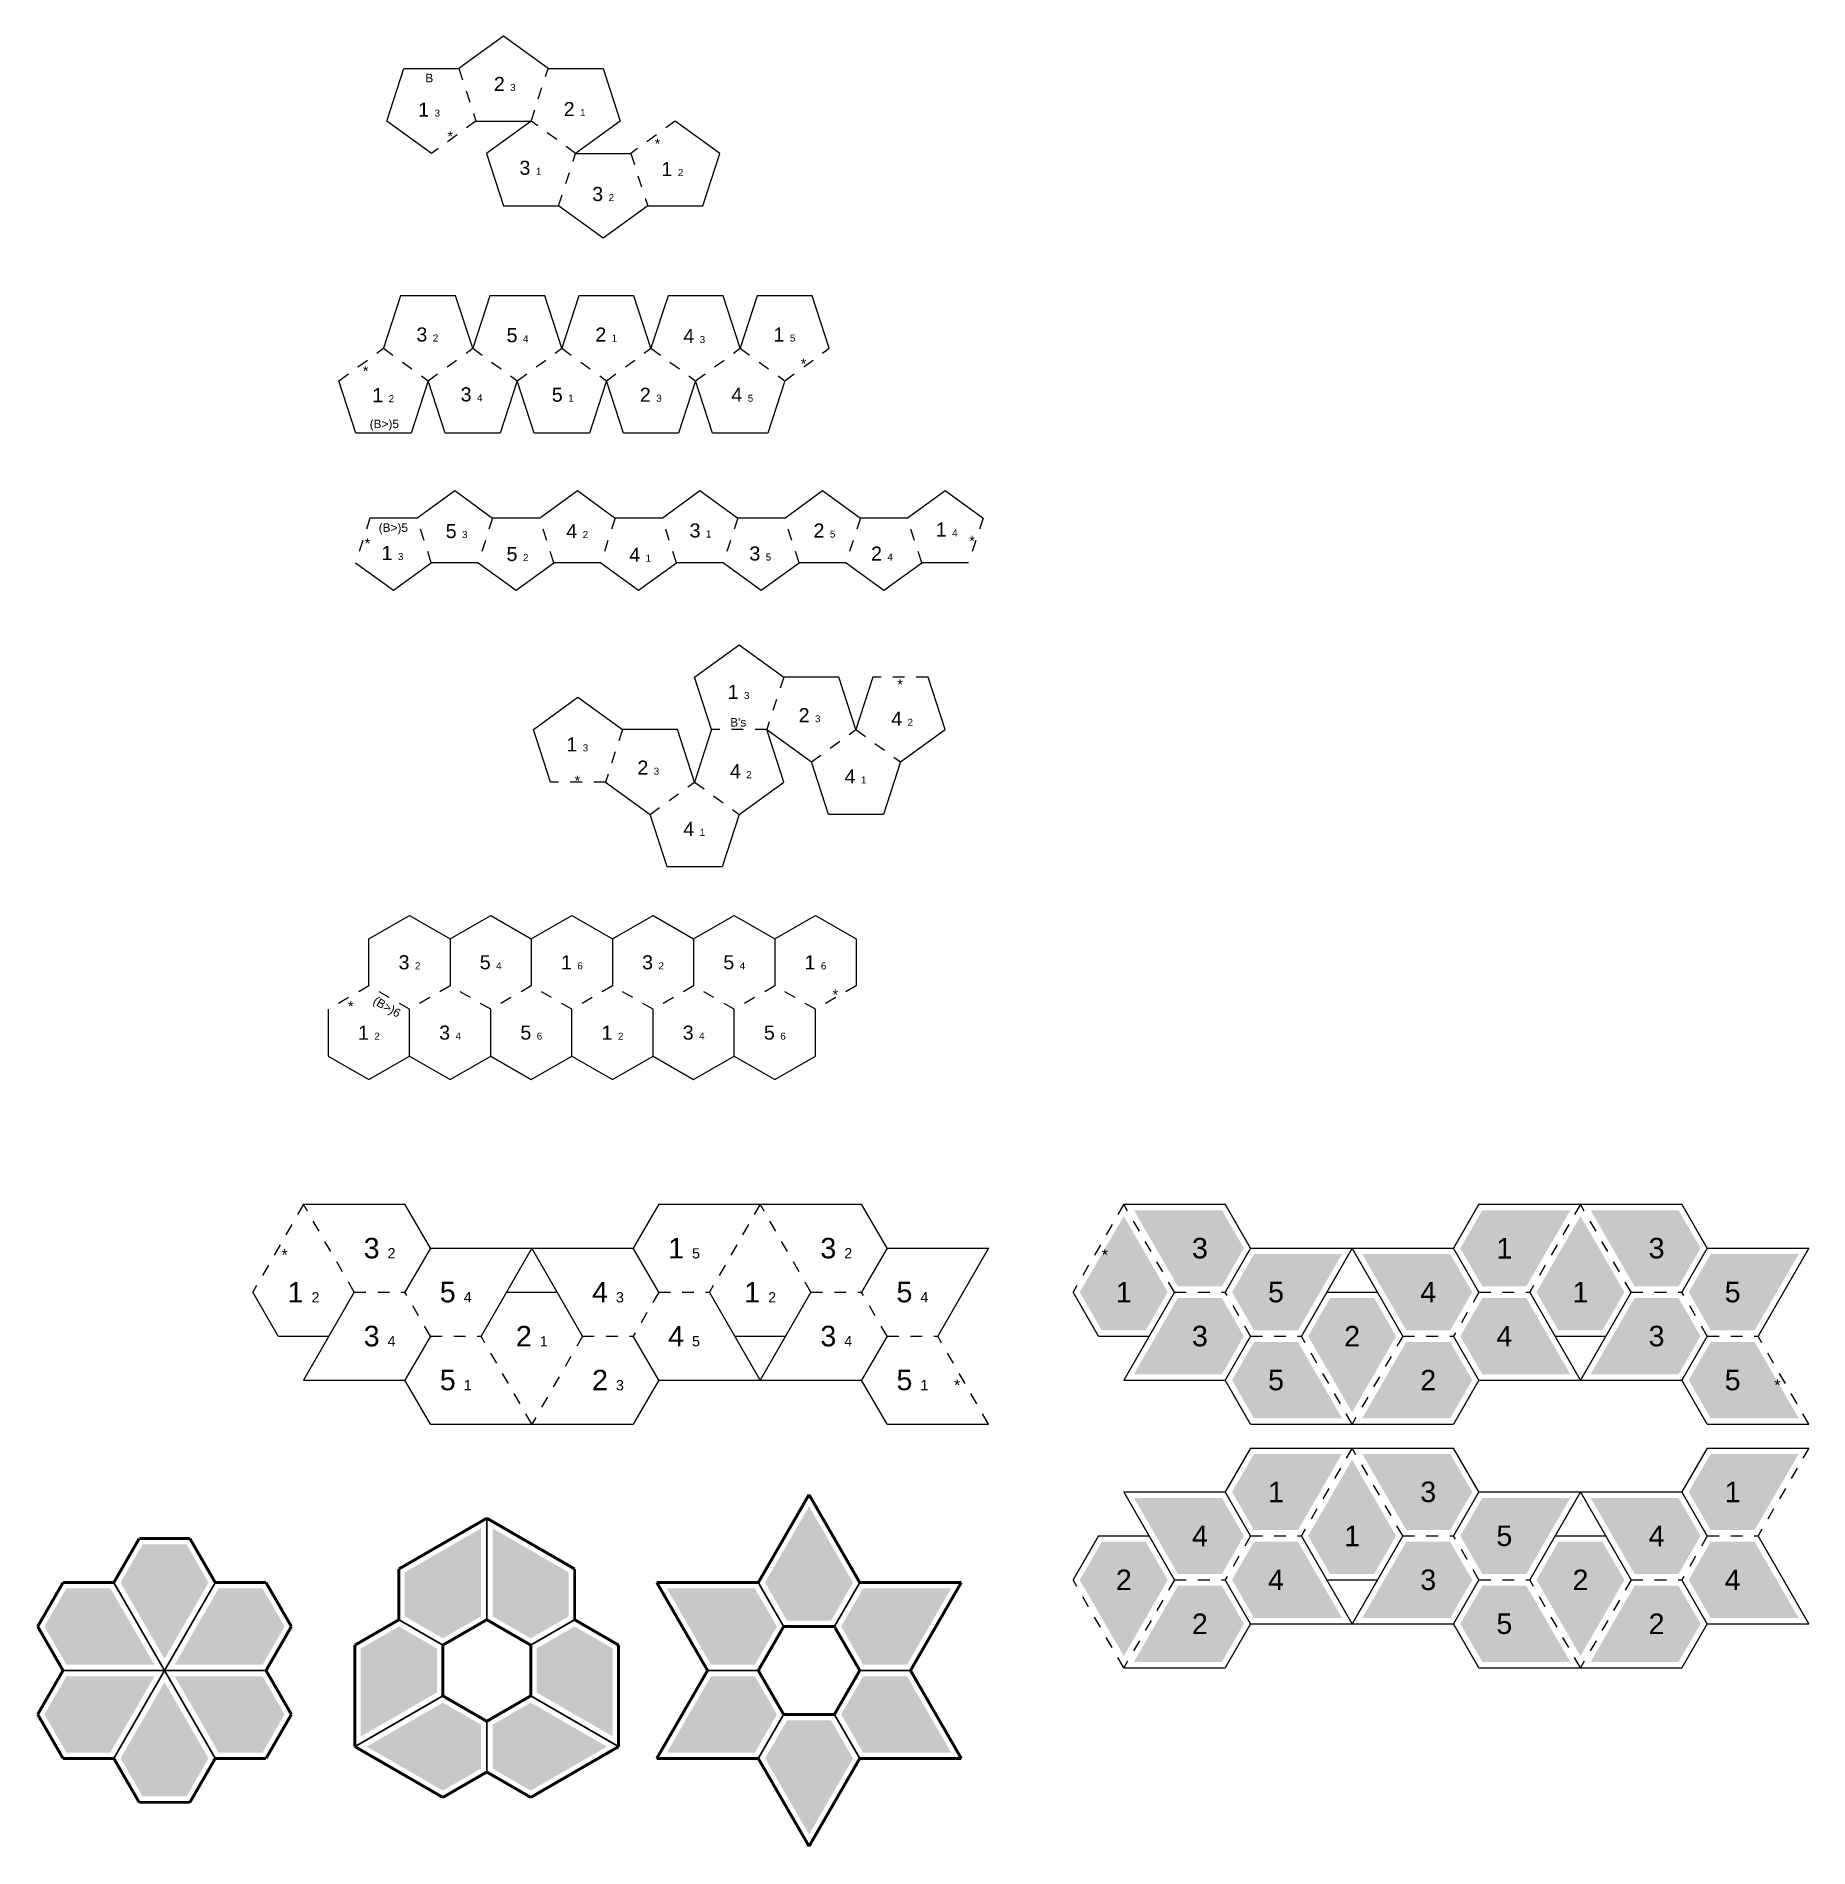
# Model space of a CAD drawing. Header units: inches. Extents: x 43.6 to 136.6, y -34.8 to 9.
# Drawn here: x 51.4 to 66.53, y -32.51 to -17.06 of the extents above; entities that cross this region are included whole.
import ezdxf

# ---------------------------------------------------------------- set-up
doc = ezdxf.new("R2010")
doc.units = ezdxf.units.IN
doc.header["$LTSCALE"] = 0.15
doc.header["$MEASUREMENT"] = 0
doc.linetypes.add('DASHED', pattern=[0.75, 0.5, -0.25])
for name, color, linetype in [('cut', 7, 'Continuous'), ('face1', 172, 'Continuous'), ('face2', 92, 'Continuous'), ('face3', 12, 'Continuous'), ('face4', 181, 'Continuous'), ('face5', 2, 'Continuous'), ('fold', 252, 'DASHED'), ('numbers', 7, 'Continuous'), ('star', 7, 'Continuous')]:
    doc.layers.add(name, color=color, linetype=linetype)
doc.styles.add('Arial', font='ARIAL.TTF')

msp = doc.modelspace()

# ---------------------------------------------------------------- texts
at = {"style": 'Arial'}
for s, p in [('B', (54.725976, -17.450341)), ('(B>)5', (54.250752, -20.400915)), ('(B>)5', (54.327525, -21.286061)), ("B's", (57.327269, -22.94681))]:
    msp.add_text(s, height=0.072327, dxfattribs=at).set_placement(p)
msp.add_text('(B>)6', height=0.072327, rotation=330, dxfattribs=at).set_placement((54.272321, -25.307396))
at = {"layer": 'numbers', "attachment_point": 5, "style": 'Arial'}
for s, insert, char_height in [('2 \\H0.5x;3', (55.403415, -17.465291), 0.12), ('2 \\H0.5x;1', (55.999509, -17.678891), 0.12), ('1 \\H0.5x;3', (54.757647, -17.683858), 0.12), ('3 \\H0.5x;1', (55.621983, -18.180603), 0.12), ('1 \\H0.5x;2', (56.83404, -18.190538), 0.12), ('3 \\H0.5x;2', (56.242914, -18.404138), 0.12), ('3 \\H0.5x;2', (54.742795, -19.602702), 0.12), ('5 \\H0.5x;4', (55.511972, -19.608642), 0.12), ('2 \\H0.5x;1', (56.26927, -19.602702), 0.12), ('4 \\H0.5x;3', (57.020628, -19.614581), 0.12), ('1 \\H0.5x;5', (57.789805, -19.602702), 0.12), ('1 \\H0.5x;2', (54.365631, -20.119446), 0.12), ('3 \\H0.5x;4', (55.119959, -20.113507), 0.12), ('5 \\H0.5x;1', (55.898045, -20.116477), 0.12), ('2 \\H0.5x;3', (56.649403, -20.116477), 0.12), ('4 \\H0.5x;5', (57.430459, -20.116477), 0.12), ('5 \\H0.5x;3', (54.992443, -21.279516), 0.12), ('4 \\H0.5x;2', (56.021538, -21.279516), 0.12), ('3 \\H0.5x;1', (57.074021, -21.274839), 0.12), ('2 \\H0.5x;5', (58.131181, -21.274839), 0.12), ('1 \\H0.5x;4', (59.174309, -21.265483), 0.12), ('1 \\H0.5x;3', (54.445152, -21.466625), 0.12), ('5 \\H0.5x;2', (55.511668, -21.47598), 0.12), ('4 \\H0.5x;1', (56.559473, -21.480658), 0.12), ('3 \\H0.5x;5', (57.58389, -21.471302), 0.12), ('2 \\H0.5x;4', (58.62234, -21.471302), 0.12), ('1 \\H0.5x;3', (57.398536, -22.651887), 0.12), ('2 \\H0.5x;3', (58.004564, -22.850585), 0.12), ('4 \\H0.5x;2', (58.794388, -22.88039), 0.12), ('1 \\H0.5x;3', (56.022154, -23.099101), 0.12), ('2 \\H0.5x;3', (56.628183, -23.297799), 0.12), ('4 \\H0.5x;2', (57.418006, -23.327603), 0.12), ('4 \\H0.5x;1', (58.396993, -23.372167), 0.12), ('4 \\H0.5x;1', (57.020611, -23.819381), 0.12), ('3 \\H0.5x;2', (54.59049, -24.958845), 0.12), ('5 \\H0.5x;4', (55.28331, -24.958845), 0.12), ('1 \\H0.5x;6', (55.97613, -24.958845), 0.12), ('3 \\H0.5x;2', (56.668951, -24.958845), 0.12), ('5 \\H0.5x;4', (57.361771, -24.958845), 0.12), ('1 \\H0.5x;6', (58.054591, -24.958845), 0.12), ('1 \\H0.5x;2', (54.24408, -25.558845), 0.12), ('3 \\H0.5x;4', (54.9369, -25.558845), 0.12), ('5 \\H0.5x;6', (55.62972, -25.558845), 0.12), ('1 \\H0.5x;2', (56.32254, -25.558845), 0.12), ('3 \\H0.5x;4', (57.015361, -25.558845), 0.12), ('5 \\H0.5x;6', (57.708181, -25.558845), 0.12), ('3 \\H0.5x;2', (54.335461, -27.39791), 0.175), ('1 \\H0.5x;5', (56.933538, -27.39791), 0.175), ('3 \\H0.5x;2', (58.232576, -27.39791), 0.175), ('3', (61.335461, -27.39791), 0.175), ('1', (63.933538, -27.39791), 0.175), ('3', (65.232576, -27.39791), 0.175), ('1 \\H0.5x;2', (53.685942, -27.77291), 0.175), ('5 \\H0.5x;4', (54.984981, -27.77291), 0.175), ('4 \\H0.5x;3', (56.284019, -27.77291), 0.175), ('1 \\H0.5x;2', (57.583057, -27.77291), 0.175), ('5 \\H0.5x;4', (58.882095, -27.77291), 0.175), ('1', (60.685942, -27.77291), 0.175), ('5', (61.984981, -27.77291), 0.175), ('4', (63.284019, -27.77291), 0.175), ('1', (64.583057, -27.77291), 0.175), ('5', (65.882095, -27.77291), 0.175), ('3 \\H0.5x;4', (54.335461, -28.14791), 0.175), ('2 \\H0.5x;1', (55.6345, -28.14791), 0.175), ('4 \\H0.5x;5', (56.933538, -28.14791), 0.175), ('3 \\H0.5x;4', (58.232576, -28.14791), 0.175), ('3', (61.335461, -28.14791), 0.175), ('2', (62.6345, -28.14791), 0.175), ('4', (63.933538, -28.14791), 0.175), ('3', (65.232576, -28.14791), 0.175), ('5 \\H0.5x;1', (54.984981, -28.52291), 0.175), ('2 \\H0.5x;3', (56.284019, -28.52291), 0.175), ('5 \\H0.5x;1', (58.882095, -28.52291), 0.175), ('5', (61.984981, -28.52291), 0.175), ('2', (63.284019, -28.52291), 0.175), ('5', (65.882095, -28.52291), 0.175), ('1', (61.984981, -29.47709), 0.175), ('3', (63.284019, -29.47709), 0.175), ('1', (65.882095, -29.47709), 0.175), ('4', (61.335461, -29.85209), 0.175), ('1', (62.6345, -29.85209), 0.175), ('5', (63.933538, -29.85209), 0.175), ('4', (65.232576, -29.85209), 0.175), ('2', (60.685942, -30.22709), 0.175), ('3', (63.284019, -30.22709), 0.175), ('2', (64.583057, -30.22709), 0.175), ('4', (61.984981, -30.22709), 0.175), ('4', (65.882095, -30.22709), 0.175), ('2', (61.335461, -30.60209), 0.175), ('5', (63.933538, -30.60209), 0.175), ('2', (65.232576, -30.60209), 0.175)]:
    msp.add_mtext(s, dxfattribs=dict(at, insert=insert, char_height=char_height))
at = {"layer": 'star', "style": 'Arial'}
for height, p in [(0.088454, (54.914237, -17.956624)), (0.088454, (56.682643, -18.019315)), (0.088454, (54.192356, -19.95838)), (0.088454, (57.929478, -19.895689)), (0.088454, (59.366969, -21.408107)), (0.088454, (54.208029, -21.429004)), (0.088454, (58.753121, -22.633192)), (0.088454, (55.999102, -23.453945)), (0.088454, (58.200403, -25.278636)), (0.088454, (54.064782, -25.378156)), (0.1, (53.497766, -27.503891)), (0.1, (60.497766, -27.503891)), (0.1, (59.236789, -28.615589)), (0.1, (66.236789, -28.615589))]:
    msp.add_text('*', height=height, dxfattribs=at).set_placement(p)

# ---------------------------------------------------------------- linework, layer by layer
at = {"layer": 'cut'}
for p, q in [((55.392833, -17.05741), (55.01241, -17.333803)), ((55.773255, -17.333803), (55.392833, -17.05741)), ((54.396874, -17.781017), (54.542182, -17.333803)), ((54.542182, -17.333803), (55.01241, -17.333803)), ((55.773255, -17.333803), (56.243484, -17.333803)), ((56.243484, -17.333803), (56.388792, -17.781017)), ((54.777296, -18.05741), (54.396874, -17.781017)), ((55.157719, -17.781017), (55.627947, -17.781017)), ((55.627947, -17.781017), (55.247524, -18.05741)), ((56.388792, -17.781017), (56.00837, -18.05741)), ((57.239443, -18.05741), (56.85902, -17.781017)), ((55.247524, -18.05741), (55.392833, -18.504624)), ((56.00837, -18.05741), (56.478598, -18.05741)), ((57.094135, -18.504624), (57.239443, -18.05741)), ((55.392833, -18.504624), (55.863061, -18.504624)), ((56.243484, -18.781017), (55.863061, -18.504624)), ((56.623906, -18.504624), (56.243484, -18.781017)), ((56.623906, -18.504624), (57.094135, -18.504624)), ((54.514042, -19.272868), (54.368734, -19.720082)), ((54.98427, -19.272868), (54.514042, -19.272868)), ((55.129579, -19.720082), (54.98427, -19.272868)), ((55.274887, -19.272868), (55.129579, -19.720082)), ((55.745116, -19.272868), (55.274887, -19.272868)), ((55.890424, -19.720082), (55.745116, -19.272868)), ((56.035733, -19.272868), (55.890424, -19.720082)), ((56.505961, -19.272868), (56.035733, -19.272868)), ((56.651269, -19.720082), (56.505961, -19.272868)), ((56.796578, -19.272868), (56.651269, -19.720082)), ((57.266806, -19.272868), (56.796578, -19.272868)), ((57.412114, -19.720082), (57.266806, -19.272868)), ((57.557423, -19.272868), (57.412114, -19.720082)), ((58.027651, -19.272868), (57.557423, -19.272868)), ((58.17296, -19.720082), (58.027651, -19.272868)), ((54.13362, -20.443689), (53.988311, -19.996475)), ((54.749156, -19.996475), (54.603848, -20.443689)), ((54.894465, -20.443689), (54.749156, -19.996475)), ((55.510001, -19.996475), (55.364693, -20.443689)), ((55.65531, -20.443689), (55.510001, -19.996475)), ((56.270847, -19.996475), (56.125538, -20.443689)), ((56.416155, -20.443689), (56.270847, -19.996475)), ((57.031692, -19.996475), (56.886383, -20.443689)), ((57.177, -20.443689), (57.031692, -19.996475)), ((57.792537, -19.996475), (57.647229, -20.443689)), ((54.603848, -20.443689), (54.13362, -20.443689)), ((55.364693, -20.443689), (54.894465, -20.443689)), ((56.125538, -20.443689), (55.65531, -20.443689)), ((56.886383, -20.443689), (56.416155, -20.443689)), ((57.647229, -20.443689), (57.177, -20.443689)), ((54.653032, -21.168596), (54.976391, -20.933662)), ((54.976391, -20.933662), (55.29975, -21.168596)), ((55.699444, -21.168596), (56.022803, -20.933662)), ((56.022803, -20.933662), (56.346162, -21.168596)), ((56.745856, -21.168596), (57.069216, -20.933662)), ((57.069216, -20.933662), (57.392575, -21.168596)), ((57.792269, -21.168596), (58.115628, -20.933662)), ((58.115628, -20.933662), (58.438987, -21.168596)), ((58.838681, -21.168596), (59.16204, -20.933662)), ((59.16204, -20.933662), (59.4854, -21.168596)), ((54.653032, -21.168596), (54.253338, -21.168596)), ((55.699444, -21.168596), (55.29975, -21.168596)), ((56.745856, -21.168596), (56.346162, -21.168596)), ((57.792269, -21.168596), (57.392575, -21.168596)), ((58.838681, -21.168596), (58.438987, -21.168596)), ((54.129825, -21.548728), (54.453185, -21.783662)), ((54.453185, -21.783662), (54.776544, -21.548728)), ((55.176238, -21.548728), (54.776544, -21.548728)), ((55.176238, -21.548728), (55.499597, -21.783662)), ((55.499597, -21.783662), (55.822956, -21.548728)), ((56.22265, -21.548728), (55.822956, -21.548728)), ((56.22265, -21.548728), (56.546009, -21.783662)), ((56.546009, -21.783662), (56.869369, -21.548728)), ((57.269063, -21.548728), (56.869369, -21.548728)), ((57.269063, -21.548728), (57.592422, -21.783662)), ((57.592422, -21.783662), (57.915781, -21.548728)), ((58.315475, -21.548728), (57.915781, -21.548728)), ((58.315475, -21.548728), (58.638834, -21.783662)), ((58.638834, -21.783662), (58.962193, -21.548728)), ((59.361887, -21.548728), (58.962193, -21.548728)), ((57.023713, -22.525589), (57.404136, -22.249196)), ((57.404136, -22.249196), (57.784558, -22.525589)), ((57.169022, -22.972802), (57.023713, -22.525589)), ((58.254787, -22.525589), (57.784558, -22.525589)), ((58.400095, -22.972802), (58.254787, -22.525589)), ((58.545404, -22.525589), (58.400095, -22.972802)), ((59.16094, -22.972802), (59.015632, -22.525589)), ((55.647331, -22.972802), (56.027754, -22.696409)), ((56.027754, -22.696409), (56.408177, -22.972802)), ((55.79264, -23.420016), (55.647331, -22.972802)), ((56.878405, -22.972802), (56.408177, -22.972802)), ((57.023713, -23.420016), (56.878405, -22.972802)), ((57.169022, -22.972802), (57.023713, -23.420016)), ((57.784558, -23.420016), (57.63925, -22.972802)), ((57.63925, -22.972802), (58.019673, -23.249196)), ((58.780518, -23.249196), (59.16094, -22.972802)), ((58.164981, -23.696409), (58.019673, -23.249196)), ((58.780518, -23.249196), (58.635209, -23.696409)), ((56.262868, -23.420016), (56.643291, -23.696409)), ((57.404136, -23.696409), (57.784558, -23.420016)), ((56.788599, -24.143623), (56.643291, -23.696409)), ((57.404136, -23.696409), (57.258827, -24.143623)), ((58.635209, -23.696409), (58.164981, -23.696409)), ((57.258827, -24.143623), (56.788599, -24.143623)), ((54.24408, -24.758845), (54.59049, -24.558845)), ((54.59049, -24.558845), (54.9369, -24.758845)), ((54.9369, -24.758845), (55.28331, -24.558845)), ((55.28331, -24.558845), (55.62972, -24.758845)), ((55.62972, -24.758845), (55.97613, -24.558845)), ((55.97613, -24.558845), (56.32254, -24.758845)), ((56.32254, -24.758845), (56.668951, -24.558845)), ((56.668951, -24.558845), (57.015361, -24.758845)), ((57.015361, -24.758845), (57.361771, -24.558845)), ((57.361771, -24.558845), (57.708181, -24.758845)), ((57.708181, -24.758845), (58.054591, -24.558845)), ((58.054591, -24.558845), (58.401001, -24.758845)), ((54.24408, -25.158845), (54.24408, -24.758845)), ((54.9369, -24.758845), (54.9369, -25.158845)), ((55.62972, -24.758845), (55.62972, -25.158845)), ((56.32254, -24.758845), (56.32254, -25.158845)), ((57.015361, -24.758845), (57.015361, -25.158845)), ((57.708181, -24.758845), (57.708181, -25.158845)), ((58.401001, -24.758845), (58.401001, -25.158845)), ((53.897669, -25.358845), (53.897669, -25.758845)), ((54.59049, -25.758845), (54.59049, -25.358845)), ((55.28331, -25.758845), (55.28331, -25.358845)), ((55.97613, -25.758845), (55.97613, -25.358845)), ((56.668951, -25.758845), (56.668951, -25.358845)), ((57.361771, -25.758845), (57.361771, -25.358845)), ((58.054591, -25.758845), (58.054591, -25.358845)), ((53.897669, -25.758845), (54.24408, -25.958845)), ((54.24408, -25.958845), (54.59049, -25.758845)), ((54.59049, -25.758845), (54.9369, -25.958845)), ((54.9369, -25.958845), (55.28331, -25.758845)), ((55.28331, -25.758845), (55.62972, -25.958845)), ((55.62972, -25.958845), (55.97613, -25.758845)), ((55.97613, -25.758845), (56.32254, -25.958845)), ((56.32254, -25.958845), (56.668951, -25.758845)), ((56.668951, -25.758845), (57.015361, -25.958845)), ((57.015361, -25.958845), (57.361771, -25.758845)), ((57.361771, -25.758845), (57.708181, -25.958845)), ((57.708181, -25.958845), (58.054591, -25.758845)), ((53.685942, -27.02291), (54.551968, -27.02291)), ((54.768474, -27.39791), (54.551968, -27.02291)), ((56.717031, -27.02291), (56.500525, -27.39791)), ((56.717031, -27.02291), (57.583057, -27.02291)), ((57.583057, -27.02291), (58.449082, -27.02291)), ((58.665588, -27.39791), (58.449082, -27.02291)), ((60.685942, -27.02291), (61.551968, -27.02291)), ((61.768474, -27.39791), (61.551968, -27.02291)), ((63.717031, -27.02291), (63.500525, -27.39791)), ((63.717031, -27.02291), (64.583057, -27.02291)), ((64.583057, -27.02291), (65.449082, -27.02291)), ((65.665588, -27.39791), (65.449082, -27.02291)), ((54.768474, -27.39791), (54.551968, -27.77291)), ((54.768474, -27.39791), (55.6345, -27.39791)), ((55.6345, -27.39791), (55.201487, -28.14791)), ((56.067512, -28.14791), (55.6345, -27.39791)), ((55.6345, -27.39791), (56.500525, -27.39791)), ((56.717031, -27.77291), (56.500525, -27.39791)), ((58.665588, -27.39791), (58.449082, -27.77291)), ((58.665588, -27.39791), (59.531614, -27.39791)), ((59.531614, -27.39791), (59.098601, -28.14791)), ((61.768474, -27.39791), (61.551968, -27.77291)), ((61.768474, -27.39791), (62.6345, -27.39791)), ((62.6345, -27.39791), (62.201487, -28.14791)), ((63.067512, -28.14791), (62.6345, -27.39791)), ((62.6345, -27.39791), (63.500525, -27.39791)), ((63.717031, -27.77291), (63.500525, -27.39791)), ((65.665588, -27.39791), (65.449082, -27.77291)), ((65.665588, -27.39791), (66.531614, -27.39791)), ((66.531614, -27.39791), (66.098601, -28.14791)), ((53.469436, -28.14791), (53.25293, -27.77291)), ((54.118955, -27.77291), (53.685942, -28.52291)), ((55.417993, -27.77291), (55.851006, -27.77291)), ((57.583057, -28.52291), (57.150044, -27.77291)), ((58.016069, -27.77291), (57.583057, -28.52291)), ((60.469436, -28.14791), (60.25293, -27.77291)), ((61.118955, -27.77291), (60.685942, -28.52291)), ((62.417993, -27.77291), (62.851006, -27.77291)), ((64.583057, -28.52291), (64.150044, -27.77291)), ((65.016069, -27.77291), (64.583057, -28.52291)), ((53.469436, -28.14791), (53.902449, -28.14791)), ((54.768474, -28.14791), (54.551968, -28.52291)), ((56.717031, -28.52291), (56.500525, -28.14791)), ((57.36655, -28.14791), (57.799563, -28.14791)), ((58.665588, -28.14791), (58.449082, -28.52291)), ((60.469436, -28.14791), (60.902449, -28.14791)), ((61.768474, -28.14791), (61.551968, -28.52291)), ((63.717031, -28.52291), (63.500525, -28.14791)), ((64.36655, -28.14791), (64.799563, -28.14791)), ((65.665588, -28.14791), (65.449082, -28.52291)), ((53.685942, -28.52291), (54.551968, -28.52291)), ((54.768474, -28.89791), (54.551968, -28.52291)), ((56.717031, -28.52291), (56.500525, -28.89791)), ((56.717031, -28.52291), (57.583057, -28.52291)), ((57.583057, -28.52291), (58.449082, -28.52291)), ((58.665588, -28.89791), (58.449082, -28.52291)), ((60.685942, -28.52291), (61.551968, -28.52291)), ((61.768474, -28.89791), (61.551968, -28.52291)), ((63.717031, -28.52291), (63.500525, -28.89791)), ((63.717031, -28.52291), (64.583057, -28.52291)), ((64.583057, -28.52291), (65.449082, -28.52291)), ((65.665588, -28.89791), (65.449082, -28.52291)), ((54.768474, -28.89791), (55.6345, -28.89791)), ((55.6345, -28.89791), (56.500525, -28.89791)), ((58.665588, -28.89791), (59.531614, -28.89791)), ((61.768474, -28.89791), (62.6345, -28.89791)), ((62.6345, -28.89791), (63.500525, -28.89791)), ((65.665588, -28.89791), (66.531614, -28.89791)), ((61.768474, -29.10209), (61.551968, -29.47709)), ((61.768474, -29.10209), (62.6345, -29.10209)), ((62.6345, -29.10209), (63.500525, -29.10209)), ((63.717031, -29.47709), (63.500525, -29.10209)), ((65.665588, -29.10209), (65.449082, -29.47709)), ((65.665588, -29.10209), (66.531614, -29.10209)), ((61.118955, -30.22709), (60.685942, -29.47709)), ((60.685942, -29.47709), (61.551968, -29.47709)), ((61.768474, -29.85209), (61.551968, -29.47709)), ((63.717031, -29.47709), (63.500525, -29.85209)), ((63.717031, -29.47709), (64.583057, -29.47709)), ((64.583057, -29.47709), (64.150044, -30.22709)), ((65.016069, -30.22709), (64.583057, -29.47709)), ((64.583057, -29.47709), (65.449082, -29.47709)), ((65.665588, -29.85209), (65.449082, -29.47709)), ((60.469436, -29.85209), (60.25293, -30.22709)), ((60.469436, -29.85209), (60.902449, -29.85209)), ((62.6345, -30.60209), (62.201487, -29.85209)), ((63.067512, -29.85209), (62.6345, -30.60209)), ((64.36655, -29.85209), (64.799563, -29.85209)), ((66.531614, -30.60209), (66.098601, -29.85209)), ((61.768474, -30.60209), (61.551968, -30.22709)), ((62.417993, -30.22709), (62.851006, -30.22709)), ((63.717031, -30.22709), (63.500525, -30.60209)), ((65.665588, -30.60209), (65.449082, -30.22709)), ((61.768474, -30.60209), (61.551968, -30.97709)), ((61.768474, -30.60209), (62.6345, -30.60209)), ((62.6345, -30.60209), (63.500525, -30.60209)), ((63.717031, -30.97709), (63.500525, -30.60209)), ((65.665588, -30.60209), (65.449082, -30.97709)), ((65.665588, -30.60209), (66.531614, -30.60209)), ((60.685942, -30.97709), (61.551968, -30.97709)), ((63.717031, -30.97709), (64.583057, -30.97709)), ((64.583057, -30.97709), (65.449082, -30.97709))]:
    msp.add_line(p, q, dxfattribs=at)
at = {"layer": 'cut', "const_width": 0.025}
for points in [[(58, -29.5), (57.566988, -30.25)], [(58, -29.5), (58.433013, -30.25)], [(55.25, -29.700961), (54.499999, -30.133974)], [(55.25, -29.700961), (56, -30.133974)], [(52.066986, -30.250001), (52.283492, -29.875)], [(52.283492, -29.875), (52.716505, -29.875)], [(52.716505, -29.875), (52.933011, -30.249999)], [(54.499999, -30.566986), (54.499999, -30.133974)], [(56, -30.566986), (56, -30.133974)], [(51.633974, -30.250001), (51.417468, -30.625001)], [(52.066986, -30.250001), (51.633974, -30.250001)], [(53.366026, -30.25), (52.933013, -30.25)], [(53.582532, -30.625001), (53.366026, -30.25)], [(56.700963, -30.249998), (57.133974, -30.999999)], [(56.700963, -30.249998), (57.566988, -30.25)], [(59.299039, -30.249999), (58.433013, -30.25)], [(59.299039, -30.249999), (58.866027, -30.999999)], [(54.499999, -30.566986), (54.124999, -30.783493)], [(55.249999, -30.566986), (54.874999, -30.783493)], [(55.25, -30.566986), (55.625, -30.783493)], [(56.000002, -30.566989), (56.375001, -30.783496)], [(51.417468, -30.625001), (51.633974, -31.000001)], [(53.366025, -31), (53.582532, -30.625001)], [(57.783494, -30.625), (57.566987, -31)], [(57.783494, -30.625), (58.216507, -30.625)], [(58.433014, -31), (58.216507, -30.625)], [(54.125, -31.649518), (54.124999, -30.783493)], [(54.874999, -31.216505), (54.874999, -30.783493)], [(55.625001, -31.216507), (55.625001, -30.783495)], [(56.375, -31.649521), (56.375001, -30.783496)], [(51.417468, -31.375001), (51.633974, -31.000001)], [(53.366025, -31), (53.582532, -31.375)], [(56.70096, -31.749998), (57.133974, -30.999999)], [(57.783492, -31.375001), (57.566987, -31)], [(58.433014, -31), (58.216509, -31.375001)], [(59.299042, -31.749997), (58.866027, -30.999999)], [(54.875, -31.216507), (55.25, -31.433014)], [(55.625, -31.216508), (55.25, -31.433014)], [(51.633975, -31.750001), (51.417468, -31.375001)], [(53.582532, -31.375), (53.366026, -31.75)], [(57.783496, -31.375003), (58.216509, -31.375001)], [(54.125, -31.649518), (54.874999, -32.082532)], [(56.375, -31.649521), (55.624999, -32.082533)], [(52.066988, -31.75), (51.633975, -31.750001)], [(52.066988, -31.75), (52.283494, -32.125)], [(52.716507, -32.125), (52.933013, -31.75)], [(53.366026, -31.75), (52.933013, -31.75)], [(56.70096, -31.749998), (57.566985, -31.75)], [(58.000006, -32.500002), (57.566991, -31.750004)], [(58.000006, -32.500002), (58.433016, -31.75)], [(59.299042, -31.749997), (58.433016, -31.75)], [(55.249999, -31.866027), (54.874999, -32.082532)], [(55.249999, -31.866027), (55.624999, -32.082533)], [(52.283494, -32.125), (52.716507, -32.125)]]:
    msp.add_lwpolyline(points, dxfattribs=at)
at = {"layer": 'face1'}
for points in [[(60.310665, -27.77291), (61.06122, -27.77291), (60.685942, -27.12291)], [(64.121177, -27.72291), (63.745899, -27.72291), (63.745899, -27.07291), (63.55826, -27.39791)], [(63.745899, -27.07291), (64.121177, -27.72291), (64.496454, -27.07291)], [(64.207779, -27.77291), (64.958334, -27.77291), (64.583057, -27.12291)], [(61.06122, -27.77291), (60.873581, -28.09791), (60.310665, -27.77291), (60.498304, -28.09791)], [(64.958334, -27.77291), (64.770696, -28.09791), (64.207779, -27.77291), (64.395418, -28.09791)], [(61.797342, -29.15209), (61.609703, -29.47709), (62.172619, -29.80209), (61.797342, -29.80209)], [(62.172619, -29.80209), (61.797342, -29.15209), (62.547897, -29.15209)], [(62.259222, -29.85209), (63.009777, -29.85209), (62.6345, -29.20209)], [(65.694456, -29.15209), (65.506817, -29.47709), (66.069734, -29.80209), (65.694456, -29.80209)], [(66.069734, -29.80209), (65.694456, -29.15209), (66.445011, -29.15209)], [(52.875276, -30.25), (52.687637, -29.925), (52.124721, -30.250001), (52.312359, -29.925001)], [(63.009777, -29.85209), (62.822138, -30.17709), (62.259222, -29.85209), (62.446861, -30.17709)], [(52.124721, -30.250001), (52.875276, -30.25), (52.499999, -30.9)], [(51.662842, -30.95), (51.475203, -30.625), (52.03812, -30.3), (51.662842, -30.3)], [(52.03812, -30.3), (51.662842, -30.95), (52.413397, -30.95)], [(53.337157, -30.949999), (52.961879, -30.3), (52.586602, -30.95)], [(52.961879, -30.3), (53.337156, -30.299999), (53.337157, -30.949999), (53.524796, -30.624999)], [(51.662842, -31.05), (51.475203, -31.375), (52.03812, -31.7), (51.662842, -31.7)], [(52.03812, -31.7), (51.662842, -31.05), (52.413397, -31.05)], [(53.337157, -31.05), (52.96188, -31.7), (52.586602, -31.050001)], [(52.96188, -31.7), (53.337157, -31.700001), (53.337157, -31.05), (53.524796, -31.375)], [(52.124723, -31.75), (52.875279, -31.75), (52.5, -31.1)], [(52.875279, -31.75), (52.68764, -32.075), (52.124723, -31.75), (52.312363, -32.075)]]:
    msp.add_solid(points, dxfattribs=at)
at = {"layer": 'face2'}
for points in [[(63.009777, -28.14791), (62.822138, -27.82291), (62.259222, -28.14791), (62.446861, -27.82291)], [(62.259222, -28.14791), (63.009777, -28.14791), (62.6345, -28.79791)], [(63.471657, -28.84791), (63.09638, -28.19791), (62.721102, -28.84791)], [(63.09638, -28.19791), (63.471657, -28.19791), (63.471657, -28.84791), (63.659296, -28.52291)], [(54.55, -30.162842), (55.2, -30.538119), (55.2, -29.787564)], [(55.95, -30.162841), (55.3, -30.538119), (55.3, -29.787564)], [(61.06122, -30.22709), (60.873581, -29.90209), (60.310665, -30.22709), (60.498304, -29.90209)], [(64.958334, -30.22709), (64.770696, -29.90209), (64.207779, -30.22709), (64.395418, -29.90209)], [(55.2, -30.538119), (54.875001, -30.725758), (54.55, -30.162842), (54.550001, -30.53812)], [(55.3, -30.538119), (55.624999, -30.725758), (55.95, -30.162841), (55.95, -30.538119)], [(60.310665, -30.22709), (61.06122, -30.22709), (60.685942, -30.87709)], [(61.5231, -30.92709), (61.147823, -30.27709), (60.772545, -30.92709)], [(61.147823, -30.27709), (61.5231, -30.27709), (61.5231, -30.92709), (61.710739, -30.60209)], [(64.207779, -30.22709), (64.958334, -30.22709), (64.583057, -30.87709)], [(65.420215, -30.92709), (65.044937, -30.27709), (64.669659, -30.92709)], [(65.044937, -30.27709), (65.420215, -30.27709), (65.420215, -30.92709), (65.607853, -30.60209)], [(54.825, -31.187643), (54.824999, -30.812365), (54.174998, -30.812368), (54.499998, -30.624728)], [(55.675001, -31.187642), (55.675002, -30.812365), (56.325002, -30.812366), (56.000003, -30.624727)], [(54.174998, -30.812368), (54.825, -31.187643), (54.175002, -31.562923)], [(56.325002, -30.812366), (55.675001, -31.187642), (56.325, -31.562922)], [(54.875, -32.024799), (54.875, -31.274244), (54.225, -31.649521)], [(54.875, -31.274244), (55.2, -31.461882), (54.875, -32.024799), (55.2, -31.83716)], [(55.625002, -31.274244), (55.300002, -31.461882), (55.625003, -32.024799), (55.300003, -31.83716)], [(55.625003, -32.024799), (55.625002, -31.274244), (56.275002, -31.64952)]]:
    msp.add_solid(points, dxfattribs=at)
at = {"layer": 'face3'}
for points in [[(61.5231, -27.07291), (61.147823, -27.72291), (60.772545, -27.07291)], [(61.147823, -27.72291), (61.5231, -27.72291), (61.5231, -27.07291), (61.710739, -27.39791)], [(65.420215, -27.07291), (65.044937, -27.72291), (64.669659, -27.07291)], [(65.044937, -27.72291), (65.420215, -27.72291), (65.420215, -27.07291), (65.607853, -27.39791)], [(61.5231, -28.47291), (61.147823, -27.82291), (60.772545, -28.47291)], [(61.147823, -27.82291), (61.5231, -27.82291), (61.5231, -28.47291), (61.710739, -28.14791)], [(65.420215, -28.47291), (65.044937, -27.82291), (64.669659, -28.47291)], [(65.044937, -27.82291), (65.420215, -27.82291), (65.420215, -28.47291), (65.607853, -28.14791)], [(63.471657, -29.15209), (63.09638, -29.80209), (62.721102, -29.15209)], [(63.09638, -29.80209), (63.471657, -29.80209), (63.471657, -29.15209), (63.659296, -29.47709)], [(57.624723, -30.25), (58.375279, -30.25), (58, -29.6)], [(63.471657, -30.55209), (63.09638, -29.90209), (62.721102, -30.55209)], [(63.09638, -29.90209), (63.471657, -29.90209), (63.471657, -30.55209), (63.659296, -30.22709)], [(58.375279, -30.25), (58.18764, -30.575), (57.624723, -30.25), (57.812363, -30.575)], [(57.538121, -30.3), (57.162841, -30.95), (56.787566, -30.299999)], [(57.162841, -30.95), (57.538119, -30.950001), (57.538121, -30.3), (57.725759, -30.625001)], [(58.461881, -30.299999), (58.274242, -30.624999), (58.837159, -30.949999), (58.461881, -30.949999)], [(58.837159, -30.949999), (58.461881, -30.299999), (59.212436, -30.299999)], [(57.538124, -31.700003), (57.162841, -31.050006), (56.787569, -31.700008)], [(57.162841, -31.050006), (57.538119, -31.050003), (57.538124, -31.700003), (57.72576, -31.375002)], [(58.461884, -31.700001), (58.274243, -31.375002), (58.837159, -31.049999), (58.461881, -31.050001)], [(58.837159, -31.049999), (58.461884, -31.700001), (59.212439, -31.699998)], [(58.375282, -31.750001), (58.187642, -31.425001), (57.624726, -31.750003), (57.812365, -31.425002)], [(57.624726, -31.750003), (58.375282, -31.750001), (58.000006, -32.400001)]]:
    msp.add_solid(points, dxfattribs=at)
at = {"layer": 'face4'}
for points in [[(63.471657, -27.44791), (63.09638, -28.09791), (62.721102, -27.44791)], [(63.09638, -28.09791), (63.471657, -28.09791), (63.471657, -27.44791), (63.659296, -27.77291)], [(64.121177, -27.82291), (63.745899, -27.82291), (63.745899, -28.47291), (63.55826, -28.14791)], [(63.745899, -28.47291), (64.121177, -27.82291), (64.496454, -28.47291)], [(61.5231, -29.52709), (61.147823, -30.17709), (60.772545, -29.52709)], [(61.147823, -30.17709), (61.5231, -30.17709), (61.5231, -29.52709), (61.710739, -29.85209)], [(65.420215, -29.52709), (65.044937, -30.17709), (64.669659, -29.52709)], [(65.044937, -30.17709), (65.420215, -30.17709), (65.420215, -29.52709), (65.607853, -29.85209)], [(61.797342, -30.55209), (61.609703, -30.22709), (62.172619, -29.90209), (61.797342, -29.90209)], [(62.172619, -29.90209), (61.797342, -30.55209), (62.547897, -30.55209)], [(65.694456, -30.55209), (65.506817, -30.22709), (66.069734, -29.90209), (65.694456, -29.90209)], [(66.069734, -29.90209), (65.694456, -30.55209), (66.445011, -30.55209)]]:
    msp.add_solid(points, dxfattribs=at)
at = {"layer": 'face5'}
for points in [[(61.797342, -27.44791), (61.609703, -27.77291), (62.172619, -28.09791), (61.797342, -28.09791)], [(62.172619, -28.09791), (61.797342, -27.44791), (62.547897, -27.44791)], [(65.694456, -27.44791), (65.506817, -27.77291), (66.069734, -28.09791), (65.694456, -28.09791)], [(66.069734, -28.09791), (65.694456, -27.44791), (66.445011, -27.44791)], [(61.797342, -28.84791), (61.609703, -28.52291), (62.172619, -28.19791), (61.797342, -28.19791)], [(62.172619, -28.19791), (61.797342, -28.84791), (62.547897, -28.84791)], [(65.694456, -28.84791), (65.506817, -28.52291), (66.069734, -28.19791), (65.694456, -28.19791)], [(66.069734, -28.19791), (65.694456, -28.84791), (66.445011, -28.84791)], [(64.121177, -30.17709), (63.745899, -30.17709), (63.745899, -29.52709), (63.55826, -29.85209)], [(63.745899, -29.52709), (64.121177, -30.17709), (64.496454, -29.52709)], [(64.121177, -30.27709), (63.745899, -30.27709), (63.745899, -30.92709), (63.55826, -30.60209)], [(63.745899, -30.92709), (64.121177, -30.27709), (64.496454, -30.92709)]]:
    msp.add_solid(points, dxfattribs=at)
at = {"layer": 'fold'}
for p, q in [((55.01241, -17.333803), (55.157719, -17.781017)), ((55.627947, -17.781017), (55.773255, -17.333803)), ((55.157719, -17.781017), (54.777296, -18.05741)), ((56.00837, -18.05741), (55.627947, -17.781017)), ((56.85902, -17.781017), (56.478598, -18.05741)), ((55.863061, -18.504624), (56.00837, -18.05741)), ((56.478598, -18.05741), (56.623906, -18.504624)), ((53.988311, -19.996475), (54.368734, -19.720082)), ((54.368734, -19.720082), (54.749156, -19.996475)), ((54.749156, -19.996475), (55.129579, -19.720082)), ((55.129579, -19.720082), (55.510001, -19.996475)), ((55.510001, -19.996475), (55.890424, -19.720082)), ((55.890424, -19.720082), (56.270847, -19.996475)), ((56.270847, -19.996475), (56.651269, -19.720082)), ((56.651269, -19.720082), (57.031692, -19.996475)), ((57.031692, -19.996475), (57.412114, -19.720082)), ((57.412114, -19.720082), (57.792537, -19.996475)), ((57.792537, -19.996475), (58.17296, -19.720082)), ((54.253338, -21.168596), (54.129825, -21.548728)), ((54.776544, -21.548728), (54.653032, -21.168596)), ((55.29975, -21.168596), (55.176238, -21.548728)), ((55.822956, -21.548728), (55.699444, -21.168596)), ((56.346162, -21.168596), (56.22265, -21.548728)), ((56.869369, -21.548728), (56.745856, -21.168596)), ((57.392575, -21.168596), (57.269063, -21.548728)), ((57.915781, -21.548728), (57.792269, -21.168596)), ((58.438987, -21.168596), (58.315475, -21.548728)), ((58.962193, -21.548728), (58.838681, -21.168596)), ((59.4854, -21.168596), (59.361887, -21.548728)), ((57.784558, -22.525589), (57.63925, -22.972802)), ((59.015632, -22.525589), (58.545404, -22.525589)), ((56.408177, -22.972802), (56.262868, -23.420016)), ((57.63925, -22.972802), (57.169022, -22.972802)), ((58.019673, -23.249196), (58.400095, -22.972802)), ((58.400095, -22.972802), (58.780518, -23.249196)), ((56.262868, -23.420016), (55.79264, -23.420016)), ((56.643291, -23.696409), (57.023713, -23.420016)), ((57.023713, -23.420016), (57.404136, -23.696409)), ((54.24408, -25.158845), (53.897669, -25.358845)), ((54.59049, -25.358845), (54.24408, -25.158845)), ((54.9369, -25.158845), (54.59049, -25.358845)), ((55.28331, -25.358845), (54.9369, -25.158845)), ((55.62972, -25.158845), (55.28331, -25.358845)), ((55.97613, -25.358845), (55.62972, -25.158845)), ((56.32254, -25.158845), (55.97613, -25.358845)), ((56.668951, -25.358845), (56.32254, -25.158845)), ((57.015361, -25.158845), (56.668951, -25.358845)), ((57.361771, -25.358845), (57.015361, -25.158845)), ((57.708181, -25.158845), (57.361771, -25.358845)), ((58.054591, -25.358845), (57.708181, -25.158845)), ((58.401001, -25.158845), (58.054591, -25.358845)), ((53.685942, -27.02291), (53.25293, -27.77291)), ((54.118955, -27.77291), (53.685942, -27.02291)), ((57.583057, -27.02291), (57.150044, -27.77291)), ((58.016069, -27.77291), (57.583057, -27.02291)), ((60.685942, -27.02291), (60.25293, -27.77291)), ((61.118955, -27.77291), (60.685942, -27.02291)), ((64.583057, -27.02291), (64.150044, -27.77291)), ((65.016069, -27.77291), (64.583057, -27.02291)), ((54.118955, -27.77291), (54.551968, -27.77291)), ((54.768474, -28.14791), (54.551968, -27.77291)), ((56.717031, -27.77291), (56.500525, -28.14791)), ((56.717031, -27.77291), (57.150044, -27.77291)), ((58.016069, -27.77291), (58.449082, -27.77291)), ((58.665588, -28.14791), (58.449082, -27.77291)), ((61.118955, -27.77291), (61.551968, -27.77291)), ((61.768474, -28.14791), (61.551968, -27.77291)), ((63.717031, -27.77291), (63.500525, -28.14791)), ((63.717031, -27.77291), (64.150044, -27.77291)), ((65.016069, -27.77291), (65.449082, -27.77291)), ((65.665588, -28.14791), (65.449082, -27.77291)), ((54.768474, -28.14791), (55.201487, -28.14791)), ((55.6345, -28.89791), (55.201487, -28.14791)), ((56.067512, -28.14791), (55.6345, -28.89791)), ((56.067512, -28.14791), (56.500525, -28.14791)), ((58.665588, -28.14791), (59.098601, -28.14791)), ((59.531614, -28.89791), (59.098601, -28.14791)), ((61.768474, -28.14791), (62.201487, -28.14791)), ((62.6345, -28.89791), (62.201487, -28.14791)), ((63.067512, -28.14791), (62.6345, -28.89791)), ((63.067512, -28.14791), (63.500525, -28.14791)), ((65.665588, -28.14791), (66.098601, -28.14791)), ((66.531614, -28.89791), (66.098601, -28.14791)), ((62.6345, -29.10209), (62.201487, -29.85209)), ((63.067512, -29.85209), (62.6345, -29.10209)), ((66.531614, -29.10209), (66.098601, -29.85209)), ((61.768474, -29.85209), (61.551968, -30.22709)), ((61.768474, -29.85209), (62.201487, -29.85209)), ((63.067512, -29.85209), (63.500525, -29.85209)), ((63.717031, -30.22709), (63.500525, -29.85209)), ((65.665588, -29.85209), (65.449082, -30.22709)), ((65.665588, -29.85209), (66.098601, -29.85209)), ((60.685942, -30.97709), (60.25293, -30.22709)), ((61.118955, -30.22709), (60.685942, -30.97709)), ((61.118955, -30.22709), (61.551968, -30.22709)), ((63.717031, -30.22709), (64.150044, -30.22709)), ((64.583057, -30.97709), (64.150044, -30.22709)), ((65.016069, -30.22709), (64.583057, -30.97709)), ((65.016069, -30.22709), (65.449082, -30.22709))]:
    msp.add_line(p, q, dxfattribs=at)
at = {"layer": 'fold', "const_width": 0.015}
for points in [[(55.25, -29.700961), (55.25, -30.566986)], [(52.5, -31), (52.066986, -30.250001)], [(52.5, -31), (52.933011, -30.25)], [(57.566988, -30.25), (57.783494, -30.625)], [(58.433013, -30.250001), (58.216507, -30.625)], [(54.874999, -30.783493), (54.499999, -30.566986)], [(55.625, -30.783493), (56, -30.566986)], [(52.5, -31), (51.633975, -31.000001)], [(52.5, -31), (52.066989, -31.75)], [(52.5, -31), (53.366025, -30.999999)], [(52.5, -31), (52.933014, -31.749999)], [(57.133975, -30.999999), (57.566987, -31)], [(58.866025, -31.000001), (58.433013, -31)], [(54.125, -31.649518), (54.875, -31.216506)], [(56.375, -31.649521), (55.625001, -31.216507)], [(57.566987, -31.749999), (57.783493, -31.375)], [(58.433012, -31.75), (58.216506, -31.375)], [(55.25, -31.433014), (55.249999, -31.866027)]]:
    msp.add_lwpolyline(points, dxfattribs=at)

msp.set_redraw_order([(e.dxf.handle, doc.entitydb.next_handle()) for e in msp.query("TEXT MTEXT ATTDEF DIMENSION ARC_DIMENSION")])  # texts and dimensions are drawn at this point

doc.saveas('drawing.dxf')
